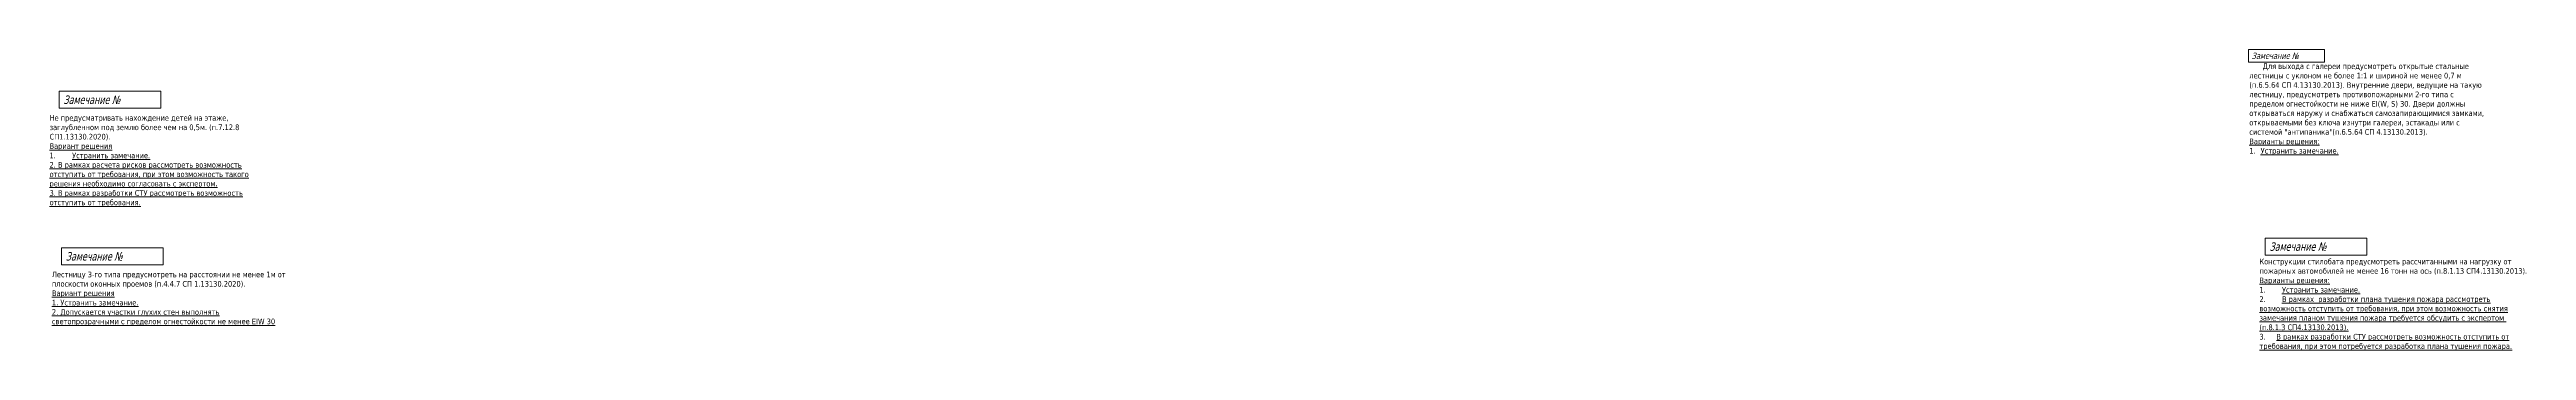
# Model space of a CAD drawing. Header units: millimetres. Extents: x -204396 to 1997851, y -2958255 to 237418.
# Drawn here: x 161264 to 424863, y -1473436 to -1441374 of the extents above; entities that cross this region are included whole.
import ezdxf

# ---------------------------------------------------------------- set-up
doc = ezdxf.new("R2010")
doc.units = ezdxf.units.MM
doc.layers.add('экспертиза', color=1, linetype='Continuous', lineweight=0)
doc.styles.add('ЭКСПЕРТИЗА', font='tahoma.ttf')

msp = doc.modelspace()

# ---------------------------------------------------------------- texts
at = {"layer": 'экспертиза', "lineweight": 0, "ltscale": 100, "style": 'ЭКСПЕРТИЗА', "oblique": 14.99998, "width": 0.8}
msp.add_text('Замечание №', height=675, dxfattribs=at).set_placement((395623, -1442387))
at = {"layer": 'экспертиза', "lineweight": 0, "style": 'ЭКСПЕРТИЗА', "oblique": 14.99998, "width": 0.8}
for p in [(162748, -1447177), (162999, -1463853), (397520, -1462817)]:
    msp.add_text('Замечание №', height=900, dxfattribs=at).set_placement(p)
at = {"layer": 'экспертиза', "lineweight": 0, "ltscale": 100, "char_height": 600, "attachment_point": 1, "style": 'ЭКСПЕРТИЗА'}
for s, insert, width in [('\\pi1417.5;Для выхода с галереи предусмотреть открытые стальные лестницы с уклоном не более 1:1 и шириной не менее 0,7 м (п.6.5.64 СП 4.13130.2013). Внутренние двери, ведущие на такую лестницу, предусмотреть противопожарными 2-го типа с пределом огнестойкости не ниже EI(W, S) 30. Двери должны открываться наружу и снабжаться самозапирающимися замками, открываемыми без ключа изнутри галереи, эстакады или с системой "антипаника"(п.6.5.64 СП 4.13130.2013).\\P\\pi0,t1200;{\\L\\C6;Варианты решения:\\P\\l1.^I\\LУстранить замечание.}', (395369, -1442857), 25338.67), ('\\pt1200;Конструкции стилобата предусмотреть рассчитанными на нагрузку от пожарных автомобилей не менее 16 тонн на ось (п.8.1.13 СП4.13130.2013).\\P{\\L\\C6;Варианты решения:\\P\\ptz;\\l1.^I\\LУстранить замечание.\\P\\l2.^I\\LВ рамках  разработки плана тушения пожара рассмотреть возможность отступить от требования, при этом возможность снятия замечания планом тушения пожара требуется обсудить с экспертом  (п.8.1.3 СП4.13130.2013).\\P\\pt1800;\\l3.^I\\LВ рамках разработки СТУ рассмотреть возможность отступить от требования, при этом потребуется разработка плана тушения пожара.}', (396445, -1463663), 28419.46)]:
    msp.add_mtext(s, dxfattribs=dict(at, insert=insert, width=width))
at = {"layer": 'экспертиза', "lineweight": 0, "ltscale": 100, "transparency": 33554687, "char_height": 600, "attachment_point": 1, "style": 'ЭКСПЕРТИЗА'}
for s, insert, width in [('Не предусматривать нахождение детей на этаже, заглубленном под землю более чем на 0,5м. (п.7.12.8 СП1.13130.2020).\\P{\\L\\C6;Вариант решения\\P\\pt2400;\\l1.^I\\LУстранить замечание.\\P\\ptz;2. В рамках расчета рисков рассмотреть возможность отступить от требования, при этом возможность такого решения необходимо согласовать с экспертом.\\H0.91667x;\\l\\C0;\\P\\H1.09091x;\\L\\C6;3. В рамках разработки СТУ рассмотреть возможность отступить от требования. }', (161264, -1448360), 23702.99), ('Лестницу 3-го типа предусмотреть на расстоянии не менее 1м от плоскости оконных проемов (п.4.4.7 СП 1.13130.2020).{\\L\\C6;\\PВариант решения\\P1. Устранить замечание.\\P2. Допускается участки глухих стен выполнять светопрозрачными с пределом огнестойкости не менее EIW 30}', (161515, -1465036), 24929.69)]:
    msp.add_mtext(s, dxfattribs=dict(at, insert=insert, width=width))

# ---------------------------------------------------------------- linework, layer by layer
at = {"layer": 'экспертиза', "lineweight": 0}
for points in [[(395285, -1441374), (403385, -1441374), (403385, -1442724), (395285, -1442724), (395285, -1441374)], [(162298, -1445827), (173098, -1445827), (173098, -1447627), (162298, -1447627), (162298, -1445827)], [(162549, -1462503), (173349, -1462503), (173349, -1464303), (162549, -1464303), (162549, -1462503)], [(397070, -1461467), (407870, -1461467), (407870, -1463267), (397070, -1463267), (397070, -1461467)]]:
    msp.add_lwpolyline(points, dxfattribs=at)

msp.set_redraw_order([(e.dxf.handle, doc.entitydb.next_handle()) for e in msp.query("TEXT MTEXT ATTDEF DIMENSION ARC_DIMENSION")])  # texts and dimensions are drawn at this point

doc.saveas('drawing.dxf')
